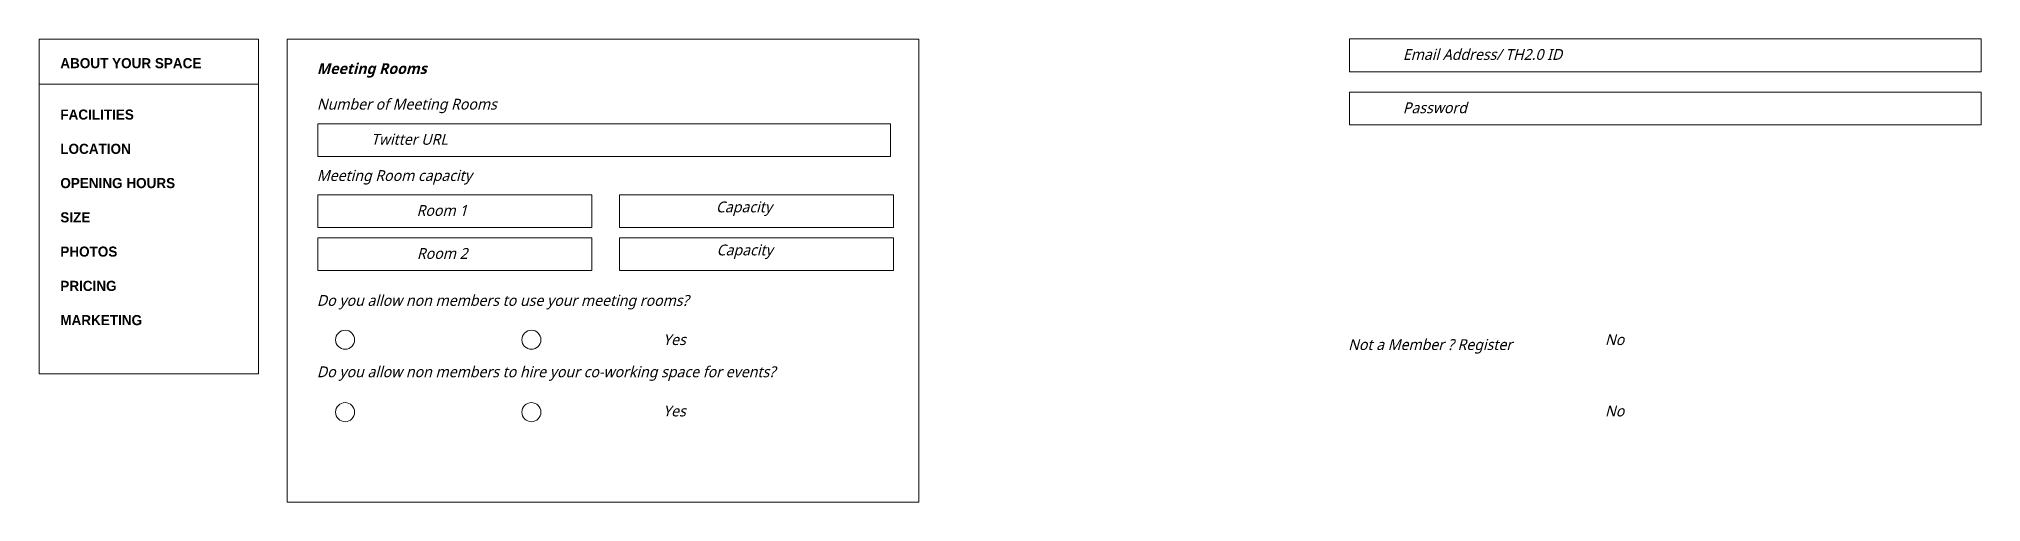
# Model space of a CAD drawing. Header units: inches. Extents: x -8 to 10100, y -1893 to 1161.
# Drawn here: x 6345 to 8251, y -1893 to -1438 of the extents above; entities that cross this region are included whole.
import ezdxf

# ---------------------------------------------------------------- set-up
doc = ezdxf.new("R2010")
doc.units = ezdxf.units.IN
doc.header["$MEASUREMENT"] = 0
doc.layers.add('Layer 1', color=7, linetype='Continuous')

msp = doc.modelspace()

# ---------------------------------------------------------------- texts
at = {"layer": 'Layer 1', "color": 8, "true_color": 0x808080, "char_height": 10.62, "attachment_point": 7}
for s, insert in [('\\fRoboto Light|b0|i1|c0|p34;\\W1;Email Address/ TH2.0 ID', (7683.8, -1459.2)), ('\\fRoboto Light|b0|i1|c0|p34;\\W1;Password', (7683.8, -1511.4)), ('\\fRoboto Light|b0|i1|c0|p34;\\W1;Twitter URL', (6671.1, -1542.4)), ('\\fRoboto Light|b0|i1|c0|p34;\\W1;Capacity', (7009.6, -1612.1)), ('\\fRoboto Light|b0|i1|c0|p34;\\W1;Room 1', (6715.8, -1612.1)), ('\\fRoboto Light|b0|i1|c0|p34;\\W1;Room 2', (6716.1, -1654.3)), ('\\fRoboto Light|b0|i1|c0|p34;\\W1;Capacity', (7010.3, -1654.3))]:
    msp.add_mtext(s, dxfattribs=dict(at, insert=insert))
at = {"layer": 'Layer 1', "color": 252, "true_color": 0x989898, "char_height": 9.912, "attachment_point": 7}
for s, insert in [('\\fnevis|b1|i0|c0|p34;\\W1;ABOUT YOUR SPACE', (6366.1, -1467.3)), ('\\fnevis|b1|i0|c0|p34;\\W1;FACILITIES', (6366.1, -1517.7)), ('\\fnevis|b1|i0|c0|p34;\\W1;LOCATION', (6366.1, -1551.3)), ('\\fnevis|b1|i0|c0|p34;\\W1;OPENING HOURS', (6366.1, -1584.9)), ('\\fnevis|b1|i0|c0|p34;\\W1;SIZE', (6366.1, -1618.5)), ('\\fnevis|b1|i0|c0|p34;\\W1;PHOTOS', (6366.1, -1652.1)), ('\\fnevis|b1|i0|c0|p34;\\W1;PRICING', (6366.1, -1685.7)), ('\\fnevis|b1|i0|c0|p34;\\W1;MARKETING', (6366.1, -1719.3))]:
    msp.add_mtext(s, dxfattribs=dict(at, insert=insert))
at = {"layer": 'Layer 1', "color": 250, "true_color": 0x231f20, "char_height": 10.62, "attachment_point": 7}
for s, insert in [('\\fRoboto|b1|i1|c0|p34;\\W1;Meeting Rooms', (6617.9, -1476.4)), ('\\fRoboto Light|b0|i1|c0|p34;\\W1;Number of Meeting Rooms', (6617.9, -1511.3)), ('\\fRoboto Light|b0|i1|c0|p34;\\W1;Meeting Room capacity', (6617.9, -1581.3)), ('\\fRoboto Light|b0|i1|c0|p34;\\W1;Do you allow non members to use your meeting rooms?', (6617.9, -1703.8)), ('\\fRoboto Light|b0|i1|c0|p34;\\W1;^I^I^I^I^I^I^I^IYes ^I^I^I^I^I^I^I^I^I^I^I^I^I^I^I^I^I^I^I^I^I^I^I^I^I^I^I^I^I^INo', (6617.9, -1738.8)), ('\\fRoboto Light|b0|i1|c0|p34;\\W1;Do you allow non members to hire your co-working space for events?', (6617.9, -1773.8)), ('\\fRoboto Light|b0|i1|c0|p34;\\W1;^I^I^I^I^I^I^I^IYes ^I^I^I^I^I^I^I^I^I^I^I^I^I^I^I^I^I^I^I^I^I^I^I^I^I^I^I^I^I^INo', (6617.9, -1808.8))]:
    msp.add_mtext(s, dxfattribs=dict(at, insert=insert))
at = {"layer": 'Layer 1', "color": 8, "true_color": 0x808284, "insert": (7630.1, -1747.1), "char_height": 10.62, "attachment_point": 7}
msp.add_mtext('\\fRoboto Light|b0|i1|c0|p34;\\W1;Not a Member ? \\fRoboto Black|b0|i1|c0|p34;Register', dxfattribs=at)

# ---------------------------------------------------------------- blocks, each defined once
blk = doc.blocks.new('block 275')
at = {"layer": 'Layer 1', "color": 18, "lineweight": 9, "true_color": 0x010101}
blk.add_lwpolyline([(7208.7709, -1892.7163), (6588.8989, -1892.7163), (6588.8989, -1438.8124), (7208.7709, -1438.8124), (7208.7709, -1892.7163)], dxfattribs=at)
blk = doc.blocks.new('block 274')
at = {"layer": 'Layer 1'}
blk.add_blockref('block 275', (0, 0), dxfattribs=at)
blk = doc.blocks.new('block 273')
at = {"layer": 'Layer 1'}
blk.add_blockref('block 274', (0, 0), dxfattribs=at)
blk = doc.blocks.new('block 278')
at = {"layer": 'Layer 1', "color": 18, "lineweight": 9, "true_color": 0x010101}
blk.add_lwpolyline([(6560.6152, -1766.7411), (6345.2264, -1766.7411), (6345.2264, -1438.8098), (6560.6152, -1438.8098), (6560.6152, -1766.7411)], dxfattribs=at)
blk = doc.blocks.new('block 277')
at = {"layer": 'Layer 1'}
blk.add_blockref('block 278', (0, 0), dxfattribs=at)
blk = doc.blocks.new('block 280')
at = {"layer": 'Layer 1', "color": 8, "lineweight": 9, "true_color": 0x808284}
for points in [[(6654.9473, -1733.4695), (6654.9473, -1738.6359), (6650.7591, -1742.8241), (6645.5927, -1742.8241), (6640.4263, -1742.8241), (6636.2381, -1738.6359), (6636.2381, -1733.4695), (6636.2381, -1728.3031), (6640.4263, -1724.1149), (6645.5927, -1724.1149), (6650.7591, -1724.1149), (6654.9473, -1728.3031), (6654.9473, -1733.4695)], [(6837.8157, -1733.4695), (6837.8157, -1738.6359), (6833.6275, -1742.8241), (6828.4611, -1742.8241), (6823.2947, -1742.8241), (6819.1065, -1738.6359), (6819.1065, -1733.4695), (6819.1065, -1728.3031), (6823.2947, -1724.1149), (6828.4611, -1724.1149), (6833.6275, -1724.1149), (6837.8157, -1728.3031), (6837.8157, -1733.4695)]]:
    blk.add_open_spline(points, degree=3, knots=[0, 0, 0, 0, 1, 1, 1, 2, 2, 2, 3, 3, 3, 4, 4, 4, 4], dxfattribs=at)
blk = doc.blocks.new('block 281')
at = {"layer": 'Layer 1', "color": 8, "lineweight": 9, "true_color": 0x808284}
for points in [[(6654.9473, -1804.4919), (6654.9473, -1809.6583), (6650.7591, -1813.8465), (6645.5927, -1813.8465), (6640.4263, -1813.8465), (6636.2381, -1809.6583), (6636.2381, -1804.4919), (6636.2381, -1799.3255), (6640.4263, -1795.1373), (6645.5927, -1795.1373), (6650.7591, -1795.1373), (6654.9473, -1799.3255), (6654.9473, -1804.4919)], [(6837.8157, -1804.4919), (6837.8157, -1809.6583), (6833.6275, -1813.8465), (6828.4611, -1813.8465), (6823.2947, -1813.8465), (6819.1065, -1809.6583), (6819.1065, -1804.4919), (6819.1065, -1799.3255), (6823.2947, -1795.1373), (6828.4611, -1795.1373), (6833.6275, -1795.1373), (6837.8157, -1799.3255), (6837.8157, -1804.4919)]]:
    blk.add_open_spline(points, degree=3, knots=[0, 0, 0, 0, 1, 1, 1, 2, 2, 2, 3, 3, 3, 4, 4, 4, 4], dxfattribs=at)

# ---------------------------------------------------------------- linework, layer by layer
at = {"layer": 'Layer 1', "color": 18, "lineweight": 9, "true_color": 0x010101}
for points in [[(8251.3, -1470.6), (7631.4, -1470.6), (7631.4, -1438.4), (8251.3, -1438.4), (8251.3, -1470.6)], [(6345.3, -1482.8), (6560.4, -1482.8)], [(8251.3, -1522.8), (7631.4, -1522.8), (7631.4, -1490.6), (8251.3, -1490.6), (8251.3, -1522.8)], [(7181, -1553.8), (6618.7, -1553.8), (6618.7, -1521.6), (7181, -1521.6), (7181, -1553.8)], [(6887.7, -1623.5), (6618.7, -1623.5), (6618.7, -1591.3), (6887.7, -1591.3), (6887.7, -1623.5)], [(7183.8, -1623.5), (6914.8, -1623.5), (6914.8, -1591.3), (7183.8, -1591.3), (7183.8, -1623.5)], [(6887.7, -1665.7), (6618.7, -1665.7), (6618.7, -1633.5), (6887.7, -1633.5), (6887.7, -1665.7)], [(7183.8, -1665.7), (6914.8, -1665.7), (6914.8, -1633.5), (7183.8, -1633.5), (7183.8, -1665.7)]]:
    msp.add_lwpolyline(points, dxfattribs=at)

# ---------------------------------------------------------------- block references
at = {"layer": 'Layer 1'}
for name in ['block 277', 'block 273', 'block 280', 'block 281']:
    msp.add_blockref(name, (0, 0), dxfattribs=at)

msp.set_redraw_order([(e.dxf.handle, doc.entitydb.next_handle()) for e in msp.query("TEXT MTEXT ATTDEF DIMENSION ARC_DIMENSION")])  # texts and dimensions are drawn at this point

doc.saveas('drawing.dxf')
